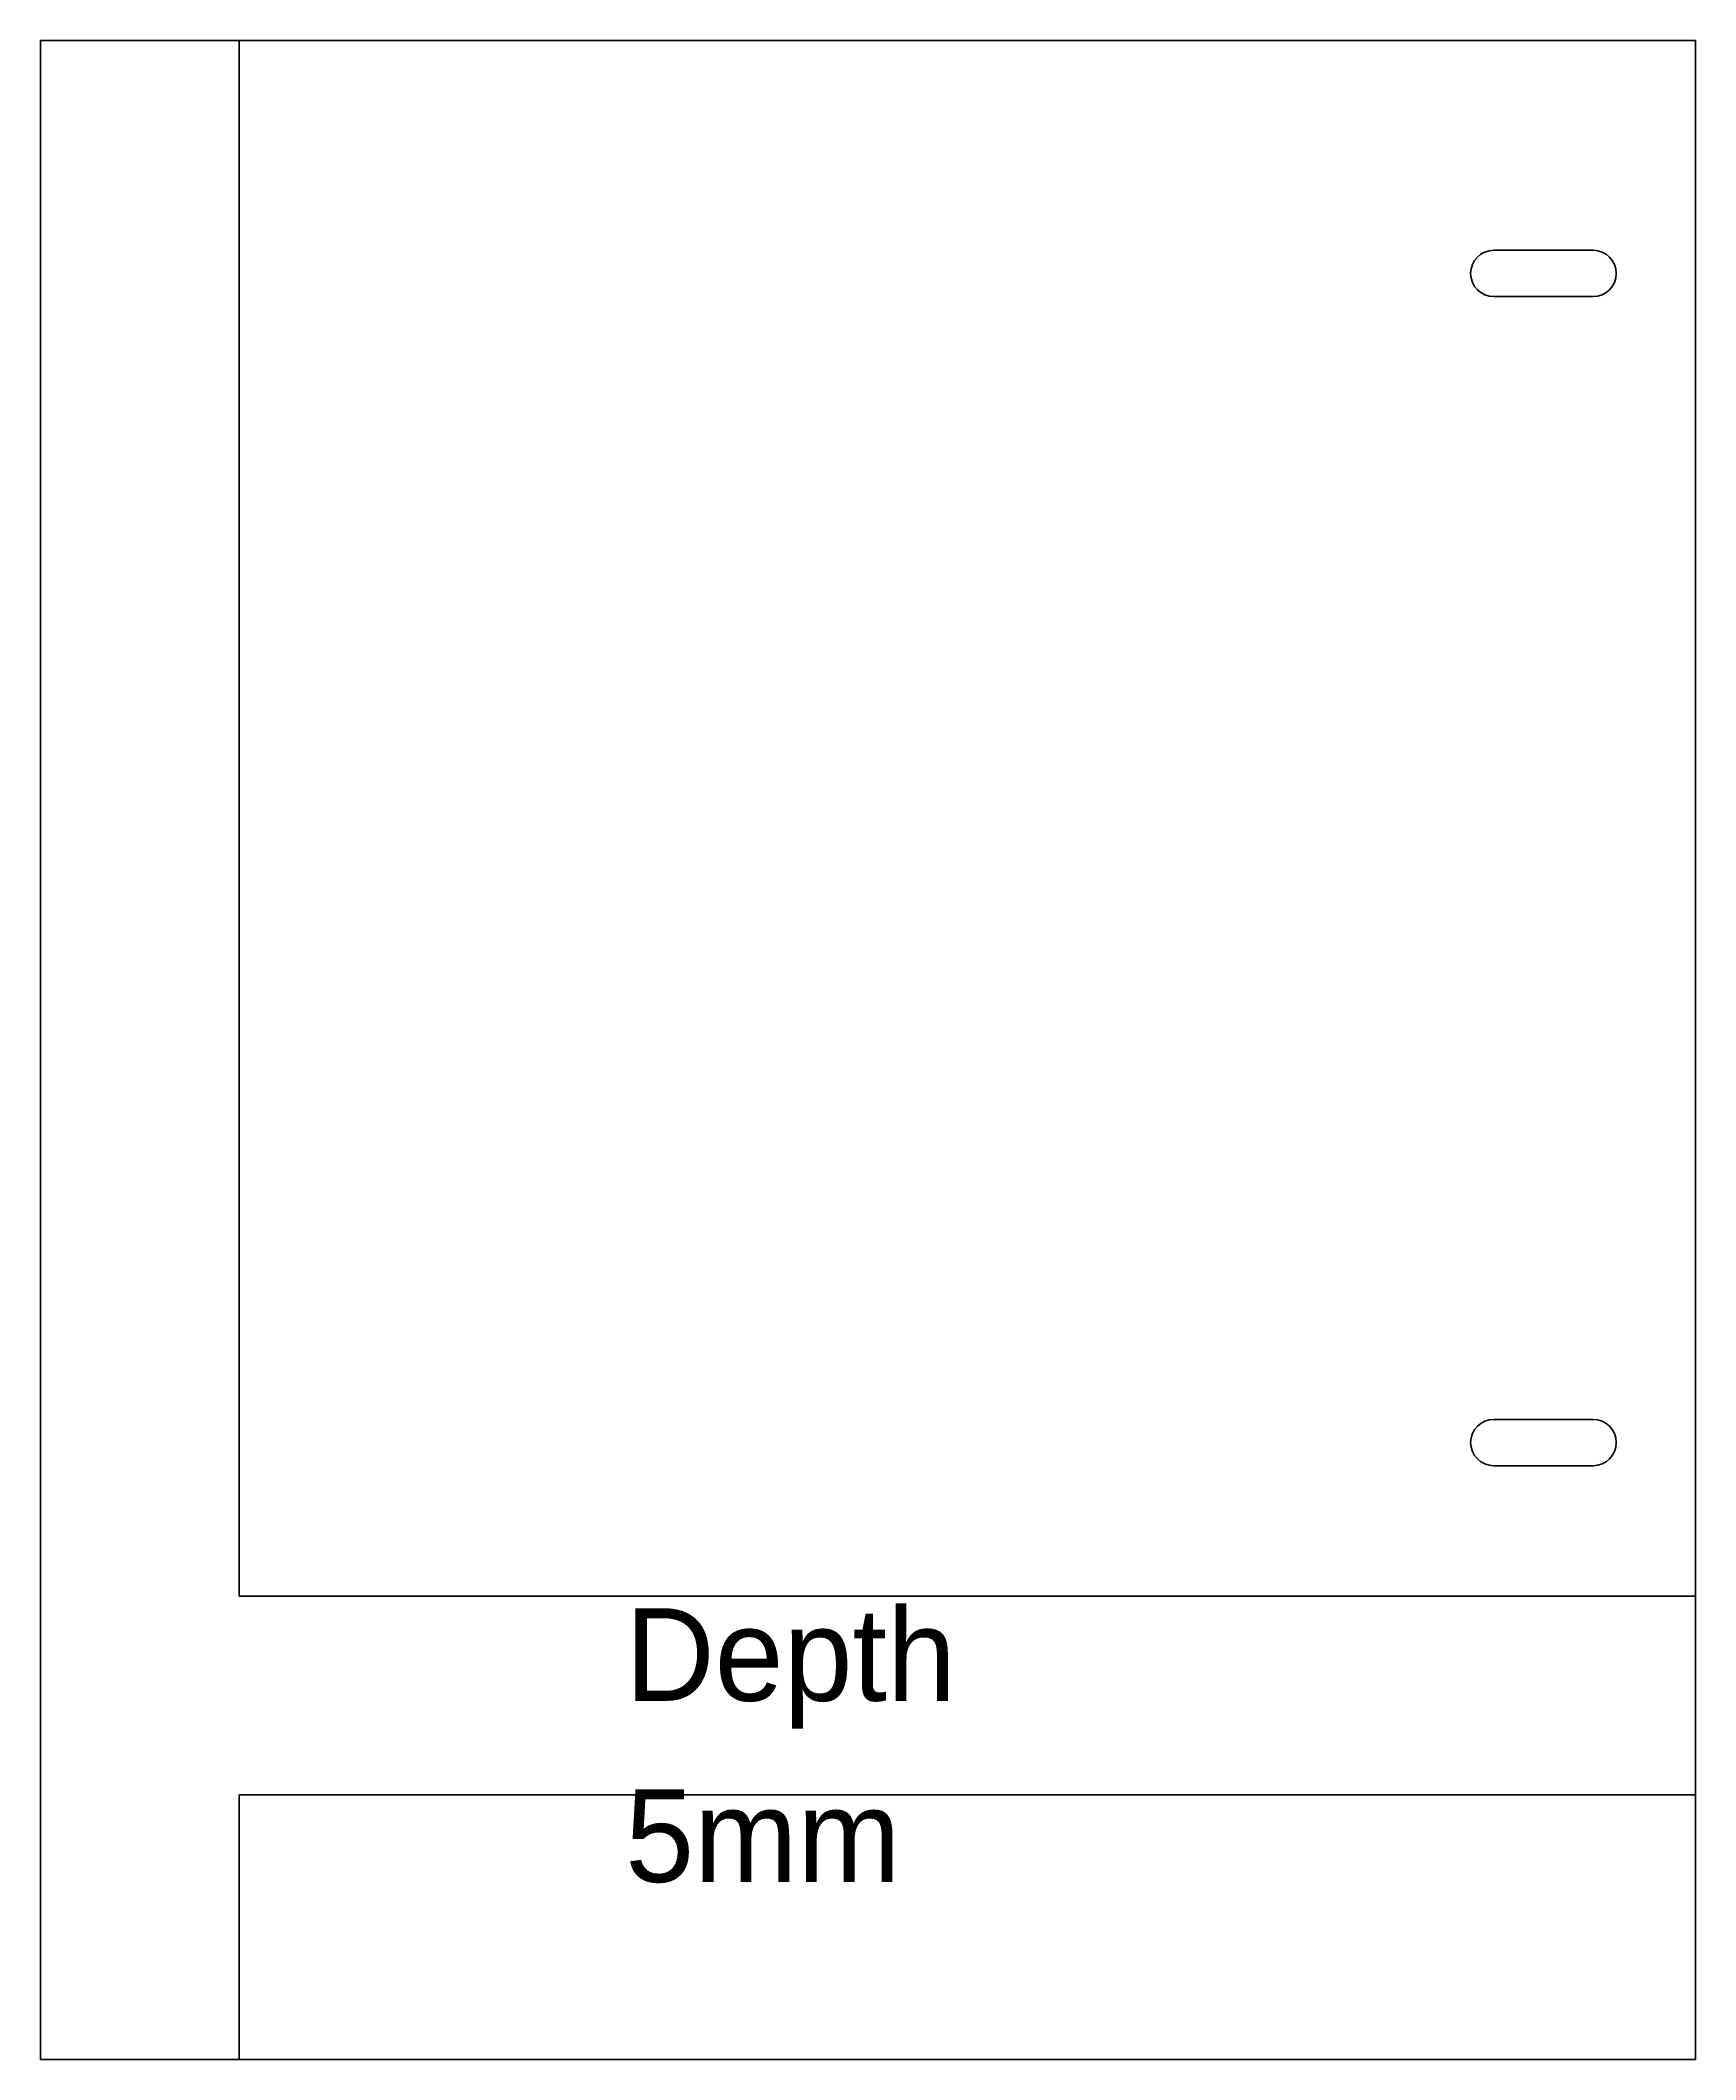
# Model space of a CAD drawing. Extents: x -577 to 639, y -253 to 381.
# Drawn here: x 108.9 to 358.9, y 66 to 371 of the extents above; entities that cross this region are included whole.
import ezdxf

# ---------------------------------------------------------------- set-up
doc = ezdxf.new("R2010")
doc.units = 0
doc.header["$MEASUREMENT"] = 0
doc.layers.add('Видимый контур (ГОСТ)', color=7, linetype='Continuous', lineweight=0)
doc.layers.add('Обозначение (ГОСТ)', color=7, linetype='Continuous', lineweight=0)

# ---------------------------------------------------------------- blocks, each defined once
blk = doc.blocks.new('Block_4')
at = {"layer": 'Обозначение (ГОСТ)', "char_height": 0.2, "attachment_point": 7}
for s, insert in [('\\C18;\\c0;\\FMyriad Pro|b0|i0|c1;\\H14.000000;\\W1.000000;Depth', (197.27, 115.92)), ('\\C18;\\c0;\\FMyriad Pro|b0|i0|c1;\\H14.000000;\\W1.000000;5mm', (197.27, 92.59))]:
    blk.add_mtext(s, dxfattribs=dict(at, insert=insert))

msp = doc.modelspace()

# ---------------------------------------------------------------- linework, layer by layer
at = {"layer": 'Видимый контур (ГОСТ)', "color": 18, "lineweight": 50, "true_color": 0x000000}
for p, q in [((108.95, 370.95), (138.95, 370.95)), ((108.95, 65.95), (108.95, 370.95)), ((138.95, 370.95), (138.95, 135.95)), ((138.95, 370.95), (358.95, 370.95)), ((358.95, 370.95), (358.95, 135.95)), ((328.46, 339.25), (343.46, 339.25)), ((343.46, 332.25), (328.46, 332.25)), ((328.46, 162.65), (343.46, 162.65)), ((343.46, 155.65), (328.46, 155.65)), ((138.95, 135.95), (358.95, 135.95)), ((358.95, 135.95), (358.95, 105.95)), ((358.95, 105.95), (138.95, 105.95)), ((138.95, 105.95), (138.95, 65.95)), ((358.95, 105.95), (358.95, 65.95)), ((138.95, 65.95), (108.95, 65.95)), ((358.95, 65.95), (138.95, 65.95))]:
    msp.add_line(p, q, dxfattribs=at)
for points in [[(328.46, 339.25), (326.52, 339.25), (324.96, 337.69), (324.96, 335.75), (324.96, 333.82), (326.52, 332.25), (328.46, 332.25)], [(343.46, 332.25), (345.39, 332.25), (346.96, 333.82), (346.96, 335.75), (346.96, 337.69), (345.39, 339.25), (343.46, 339.25)], [(328.46, 162.65), (326.52, 162.65), (324.96, 161.09), (324.96, 159.15), (324.96, 157.22), (326.52, 155.65), (328.46, 155.65)], [(343.46, 155.65), (345.39, 155.65), (346.96, 157.22), (346.96, 159.15), (346.96, 161.09), (345.39, 162.65), (343.46, 162.65)]]:
    msp.add_open_spline(points, degree=3, knots=[0, 0, 0, 0, 1, 1, 1, 2, 2, 2, 2], dxfattribs=at)

# ---------------------------------------------------------------- block references
at = {"layer": 'Обозначение (ГОСТ)'}
msp.add_blockref('Block_4', (0, 0), dxfattribs=at)

doc.saveas('drawing.dxf')
